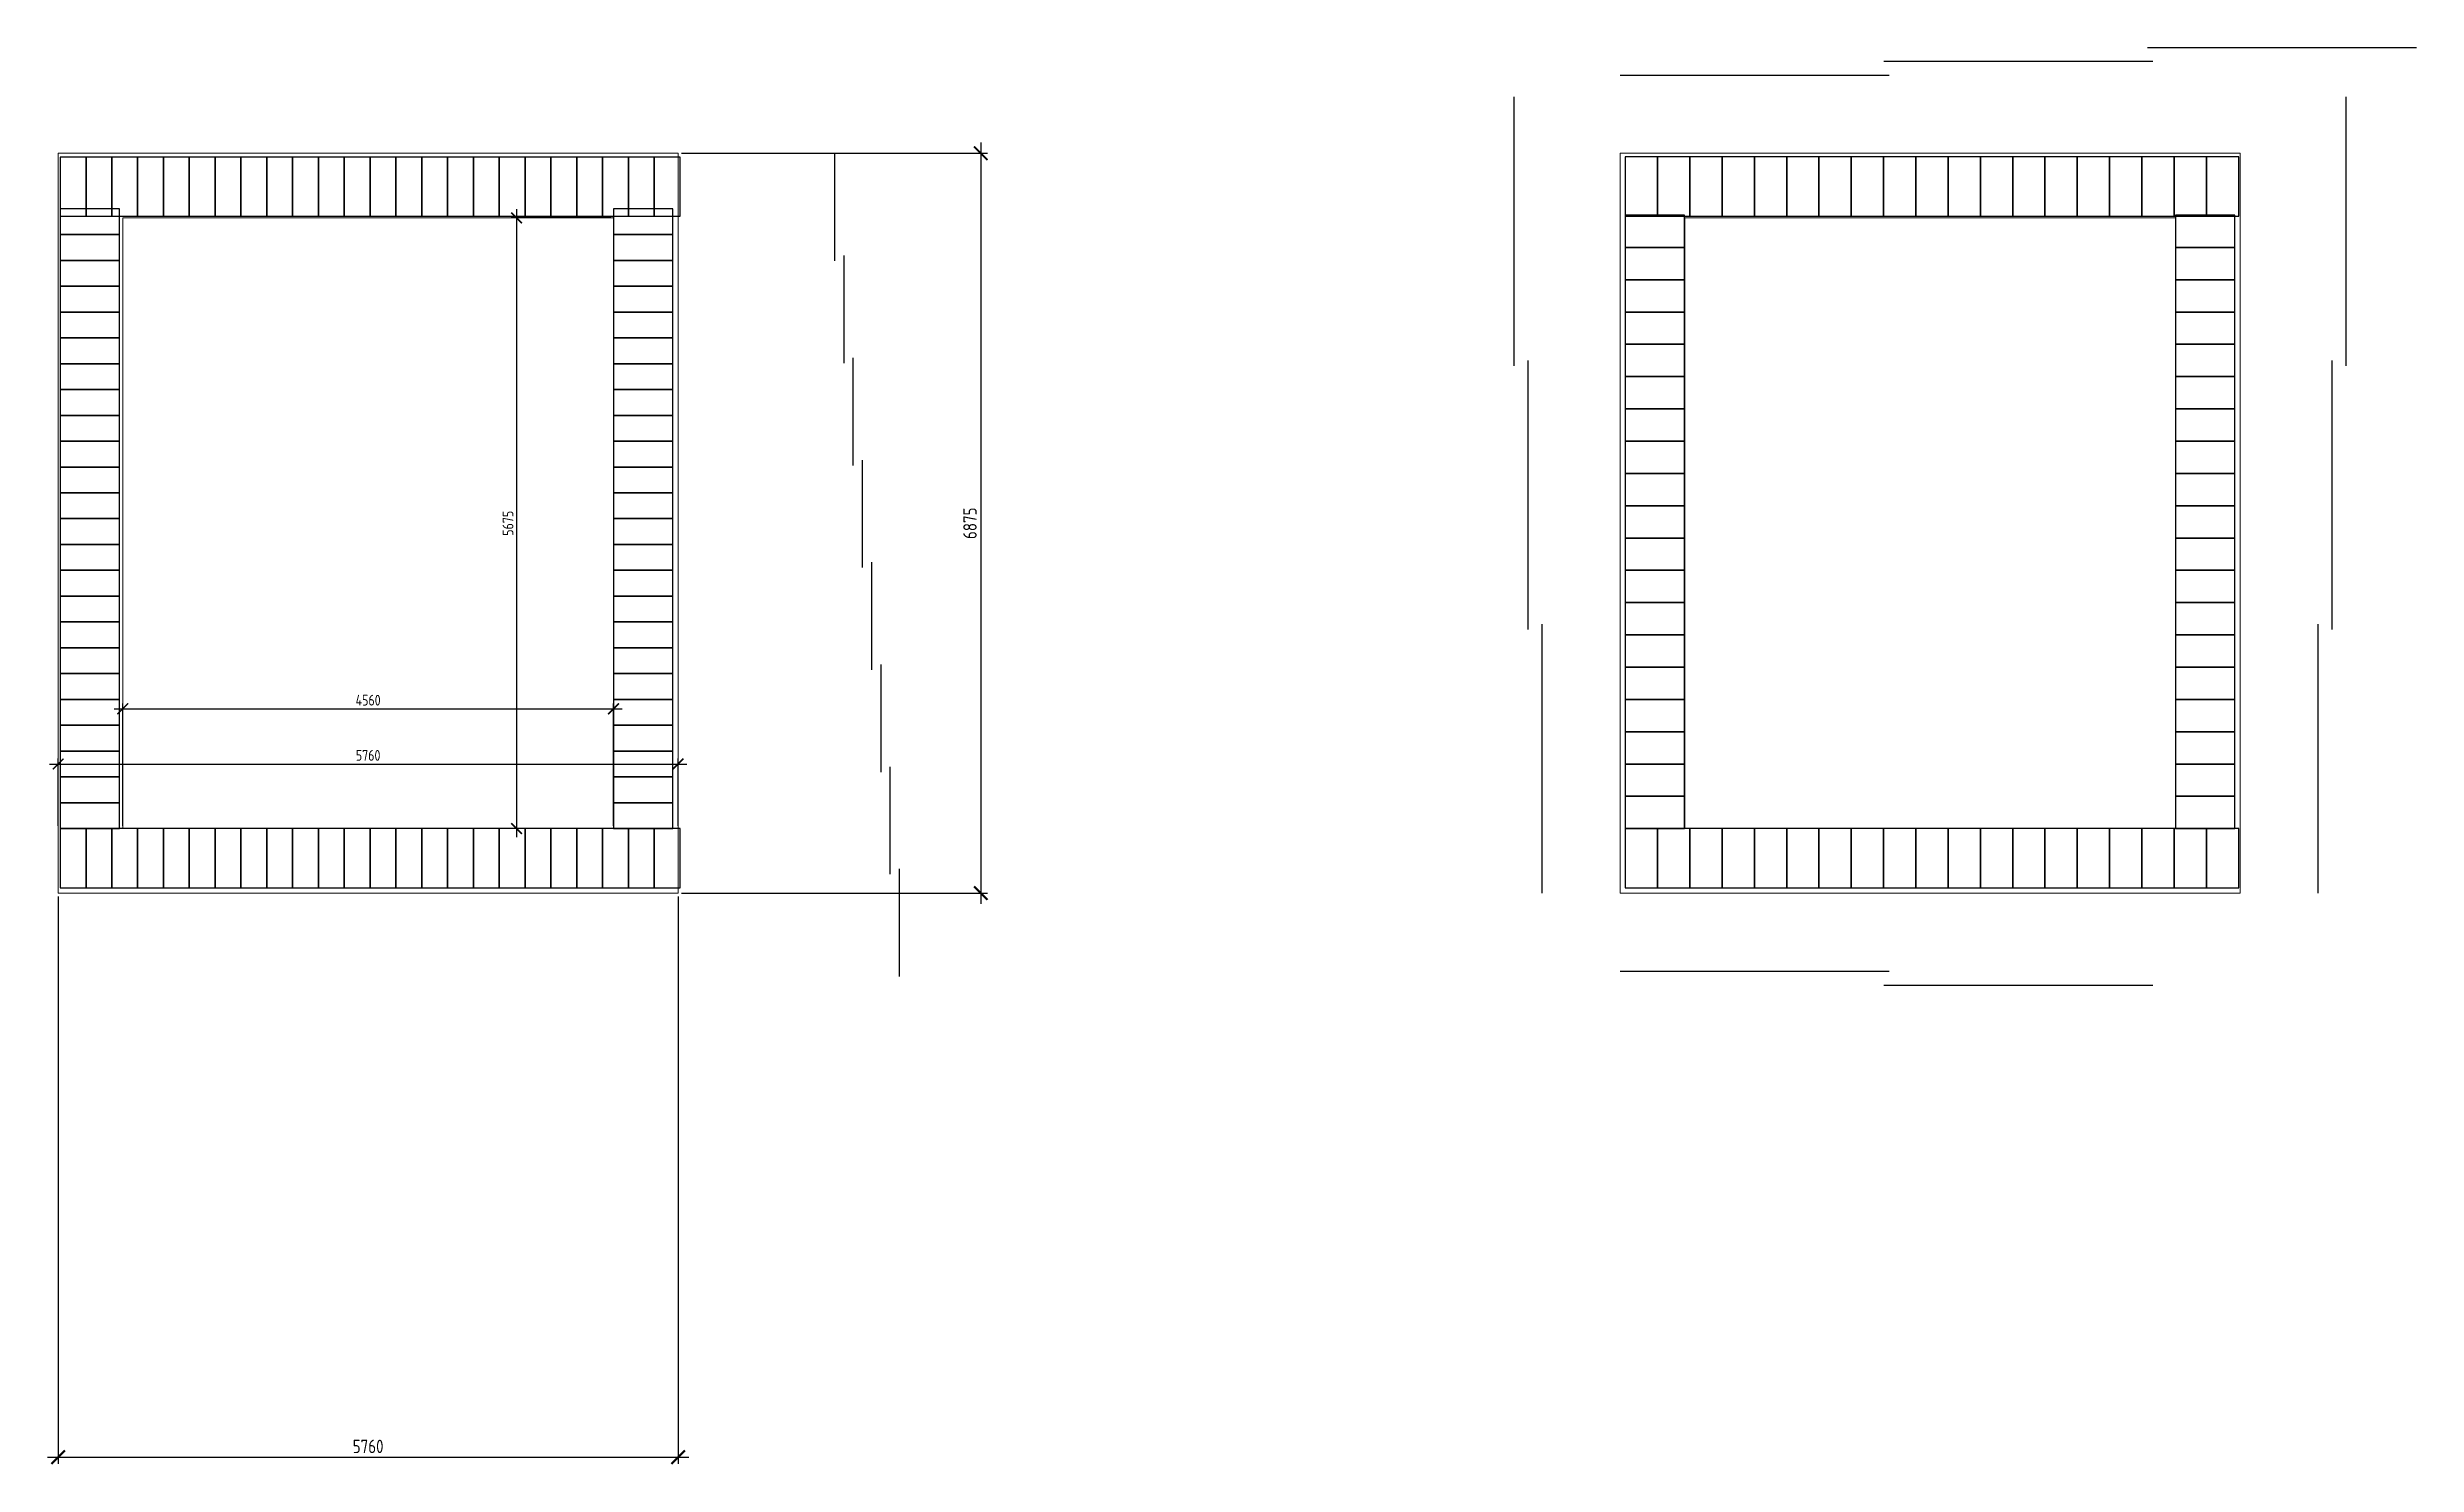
# Model space of a CAD drawing. Header units: millimetres. Extents: x 743280 to 1140305, y -337608 to -106611.
# Drawn here: x 1022279 to 1044292, y -327822 to -314653 of the extents above; entities that cross this region are included whole.
import ezdxf

# ---------------------------------------------------------------- set-up
doc = ezdxf.new("R2010")
doc.units = ezdxf.units.MM
doc.header["$PDMODE"] = 35
doc.layers.get('Defpoints').update_dxf_attribs({"color": 9})
for name, color, linetype, lineweight in [('ОСНОВНЫЕ', 7, 'Continuous', 30), ('СПДС_РАЗМЕРЫ', 42, 'Continuous', 13), ('ТОНКИЕ', 250, 'Continuous', 13)]:
    doc.layers.add(name, color=color, linetype=linetype, lineweight=lineweight)
doc.styles.add('GOST 2.304', font='CS_Gost2304.shx')
doc.dimstyles.new('СПДС', dxfattribs={"dimtxt": 2.5, "dimasz": 2.5, "dimexe": 1.25, "dimexo": 0.625, "dimtad": 1, "dimdec": 0, "dimtxsty": 'GOST 2.304', "dimblk": 'ARCHTICK', "dimblk1": 'ARCHTICK', "dimblk2": 'ARCHTICK', "dimcen": 2.5, "dimdle": 2, "dimadec": 0, "dimazin": 2, "dimtfac": 0.75, "dimtdec": 4, "dimtmove": 1, "dimatfit": 3, "dimfxl": 1, "dimtolj": 1, "dimarcsym": 1})

msp = doc.modelspace()

# ---------------------------------------------------------------- blocks, each defined once
blk = doc.blocks.new('_ArchTick')
at = {"color": 0, "linetype": 'ByBlock', "const_width": 0.15}
blk.add_lwpolyline([(-0.5, -0.5), (0.5, 0.5)], dxfattribs=at)
blk = doc.blocks.new('*D547')
at = {"layer": 'Defpoints', "color": 0, "ltscale": 50, "transparency": 16777216}
for p in [(1022379, -322512), (1028139, -322512), (1028139, -327753)]:
    blk.add_point(p, dxfattribs=at)
at = {"layer": 'ОСНОВНЫЕ', "color": 0, "lineweight": -2, "ltscale": 50, "transparency": 16777216}
for p, q in [((1022379, -322543), (1022379, -327816)), ((1028139, -322543), (1028139, -327816)), ((1022279, -327753), (1028239, -327753))]:
    blk.add_line(p, q, dxfattribs=at)
at = {"layer": 'ОСНОВНЫЕ', "color": 0, "lineweight": -2, "ltscale": 50, "transparency": 16777216, "xscale": 125, "yscale": 125, "zscale": 125, "rotation": 180}
blk.add_blockref('_ArchTick', (1022379, -327753), dxfattribs=at)
at = {"layer": 'ОСНОВНЫЕ', "color": 0, "lineweight": -2, "ltscale": 50, "transparency": 16777216, "xscale": 125, "yscale": 125, "zscale": 125}
blk.add_blockref('_ArchTick', (1028139, -327753), dxfattribs=at)
at = {"layer": 'ОСНОВНЫЕ', "color": 0, "ltscale": 50, "transparency": 16777216, "insert": (1025259, -327653), "char_height": 125, "attachment_point": 5, "style": 'GOST 2.304'}
blk.add_mtext('\\A1;5760', dxfattribs=at)
blk = doc.blocks.new('*D548')
at = {"layer": 'Defpoints', "color": 0, "transparency": 16777216}
for p in [(1028139, -315637), (1028139, -322512), (1030951, -322512)]:
    blk.add_point(p, dxfattribs=at)
at = {"layer": 'СПДС_РАЗМЕРЫ', "color": 0, "lineweight": -2, "transparency": 16777216}
for p, q in [((1028170, -315637), (1031014, -315637)), ((1030951, -315537), (1030951, -322612)), ((1028170, -322512), (1031014, -322512))]:
    blk.add_line(p, q, dxfattribs=at)
at = {"layer": 'СПДС_РАЗМЕРЫ', "color": 0, "lineweight": -2, "transparency": 16777216, "xscale": 125, "yscale": 125, "zscale": 125}
for p, rotation in [((1030951, -315637), 90), ((1030951, -322512), 270)]:
    blk.add_blockref('_ArchTick', p, dxfattribs=dict(at, rotation=rotation))
at = {"layer": 'СПДС_РАЗМЕРЫ', "color": 0, "transparency": 16777216, "insert": (1030851, -319075), "char_height": 125, "attachment_point": 5, "rotation": 90, "style": 'GOST 2.304'}
blk.add_mtext('\\A1;6875', dxfattribs=at)
blk = doc.blocks.new('*U549')
at = {"layer": 'ОСНОВНЫЕ', "ltscale": 50}
blk.add_lwpolyline([(-275, -120), (275, -120), (275, 120), (-275, 120)], close=True, dxfattribs=at)
blk = doc.blocks.new('*U550')
at = {"layer": 'ОСНОВНЫЕ', "color": 0, "linetype": 'ByBlock', "lineweight": -2, "transparency": 16777216}
for p in [(-5141, 5520), (0, 5520), (-5141, 5280), (0, 5280), (-5141, 5040), (0, 5040), (-5141, 4800), (0, 4800), (-5141, 4560), (0, 4560), (-5141, 4320), (0, 4320), (-5141, 4080), (0, 4080), (-5141, 3840), (0, 3840), (-5141, 3600), (0, 3600), (-5141, 3360), (0, 3360), (-5141, 3120), (0, 3120), (-5141, 2880), (0, 2880), (-5141, 2640), (0, 2640), (-5141, 2400), (0, 2400), (-5141, 2160), (0, 2160), (-5141, 1920), (0, 1920), (-5141, 1680), (0, 1680), (-5141, 1440), (0, 1440), (-5141, 1200), (0, 1200), (-5141, 960), (0, 960), (-5141, 720), (0, 720), (-5141, 480), (0, 480), (-5141, 240), (0, 240), (-5141, 0), (0, 0)]:
    blk.add_blockref('*U549', p, dxfattribs=at)
blk = doc.blocks.new('*U551')
at = {"layer": 'ОСНОВНЫЕ', "ltscale": 50}
blk.add_lwpolyline([(-275, -120), (275, -120), (275, 120), (-275, 120)], close=True, dxfattribs=at)
blk = doc.blocks.new('*U552')
at = {"layer": 'ОСНОВНЫЕ', "color": 0, "linetype": 'ByBlock', "lineweight": -2, "transparency": 16777216}
for p in [(-6240, 5520), (0, 5520), (-6240, 5280), (0, 5280), (-6240, 5040), (0, 5040), (-6240, 4800), (0, 4800), (-6240, 4560), (0, 4560), (-6240, 4320), (0, 4320), (-6240, 4080), (0, 4080), (-6240, 3840), (0, 3840), (-6240, 3600), (0, 3600), (-6240, 3360), (0, 3360), (-6240, 3120), (0, 3120), (-6240, 2880), (0, 2880), (-6240, 2640), (0, 2640), (-6240, 2400), (0, 2400), (-6240, 2160), (0, 2160), (-6240, 1920), (0, 1920), (-6240, 1680), (0, 1680), (-6240, 1440), (0, 1440), (-6240, 1200), (0, 1200), (-6240, 960), (0, 960), (-6240, 720), (0, 720), (-6240, 480), (0, 480), (-6240, 240), (0, 240), (-6240, 0), (0, 0)]:
    blk.add_blockref('*U551', p, dxfattribs=at)
blk = doc.blocks.new('*D564')
at = {"layer": 'Defpoints', "color": 0, "transparency": 16777216}
for p in [(1028139, -321312), (1022379, -321912), (1028139, -321912)]:
    blk.add_point(p, dxfattribs=at)
at = {"layer": 'СПДС_РАЗМЕРЫ', "color": 0, "lineweight": -2, "transparency": 16777216}
for p, q in [((1022299, -321312), (1028219, -321312)), ((1022379, -321887), (1022379, -321262)), ((1028139, -321887), (1028139, -321262))]:
    blk.add_line(p, q, dxfattribs=at)
at = {"layer": 'СПДС_РАЗМЕРЫ', "color": 0, "lineweight": -2, "transparency": 16777216, "xscale": 100, "yscale": 100, "zscale": 100, "rotation": 180}
blk.add_blockref('_ArchTick', (1022379, -321312), dxfattribs=at)
at = {"layer": 'СПДС_РАЗМЕРЫ', "color": 0, "lineweight": -2, "transparency": 16777216, "xscale": 100, "yscale": 100, "zscale": 100}
blk.add_blockref('_ArchTick', (1028139, -321312), dxfattribs=at)
at = {"layer": 'СПДС_РАЗМЕРЫ', "color": 0, "transparency": 16777216, "insert": (1025259, -321232), "char_height": 100, "attachment_point": 5, "style": 'GOST 2.304'}
blk.add_mtext('\\A1;5760', dxfattribs=at)
blk = doc.blocks.new('*D565')
at = {"layer": 'Defpoints', "color": 0, "transparency": 16777216}
for p in [(1027539, -316237), (1026639, -321912), (1027539, -321912)]:
    blk.add_point(p, dxfattribs=at)
at = {"layer": 'СПДС_РАЗМЕРЫ', "color": 0, "lineweight": -2, "transparency": 16777216}
for p, q in [((1027514, -316237), (1026589, -316237)), ((1026639, -316157), (1026639, -321992)), ((1027514, -321912), (1026589, -321912))]:
    blk.add_line(p, q, dxfattribs=at)
at = {"layer": 'СПДС_РАЗМЕРЫ', "color": 0, "lineweight": -2, "transparency": 16777216, "xscale": 100, "yscale": 100, "zscale": 100}
for p, rotation in [((1026639, -316237), 90), ((1026639, -321912), 270)]:
    blk.add_blockref('_ArchTick', p, dxfattribs=dict(at, rotation=rotation))
at = {"layer": 'СПДС_РАЗМЕРЫ', "color": 0, "transparency": 16777216, "insert": (1026559, -319075), "char_height": 100, "attachment_point": 5, "rotation": 90, "style": 'GOST 2.304'}
blk.add_mtext('\\A1;5675', dxfattribs=at)
blk = doc.blocks.new('*D573')
at = {"layer": 'Defpoints', "color": 0, "transparency": 16777216}
for p in [(1027539, -320799), (1022979, -321912), (1027539, -321912)]:
    blk.add_point(p, dxfattribs=at)
at = {"layer": 'СПДС_РАЗМЕРЫ', "color": 0, "lineweight": -2, "transparency": 16777216}
for p, q in [((1022899, -320799), (1027619, -320799)), ((1022979, -321887), (1022979, -320749)), ((1027539, -321887), (1027539, -320749))]:
    blk.add_line(p, q, dxfattribs=at)
at = {"layer": 'СПДС_РАЗМЕРЫ', "color": 0, "lineweight": -2, "transparency": 16777216, "xscale": 100, "yscale": 100, "zscale": 100, "rotation": 180}
blk.add_blockref('_ArchTick', (1022979, -320799), dxfattribs=at)
at = {"layer": 'СПДС_РАЗМЕРЫ', "color": 0, "lineweight": -2, "transparency": 16777216, "xscale": 100, "yscale": 100, "zscale": 100}
blk.add_blockref('_ArchTick', (1027539, -320799), dxfattribs=at)
at = {"layer": 'СПДС_РАЗМЕРЫ', "color": 0, "transparency": 16777216, "insert": (1025259, -320719), "char_height": 100, "attachment_point": 5, "style": 'GOST 2.304'}
blk.add_mtext('\\A1;4560', dxfattribs=at)
blk = doc.blocks.new('*U553')
at = {"layer": 'ОСНОВНЫЕ', "ltscale": 50}
blk.add_lwpolyline([(-275, -150), (275, -150), (275, 150), (-275, 150)], close=True, dxfattribs=at)
blk = doc.blocks.new('*U554')
at = {"layer": 'ОСНОВНЫЕ', "color": 0, "linetype": 'ByBlock', "lineweight": -2, "transparency": 16777216}
for p in [(-5113, 5400), (0, 5400), (-5113, 5100), (0, 5100), (-5113, 4800), (0, 4800), (-5113, 4500), (0, 4500), (-5113, 4200), (0, 4200), (-5113, 3900), (0, 3900), (-5113, 3600), (0, 3600), (-5113, 3300), (0, 3300), (-5113, 3000), (0, 3000), (-5113, 2700), (0, 2700), (-5113, 2400), (0, 2400), (-5113, 2100), (0, 2100), (-5113, 1800), (0, 1800), (-5113, 1500), (0, 1500), (-5113, 1200), (0, 1200), (-5113, 900), (0, 900), (-5113, 600), (0, 600), (-5113, 300), (0, 300), (-5113, 0), (0, 0)]:
    blk.add_blockref('*U553', p, dxfattribs=at)
blk = doc.blocks.new('*U555')
at = {"layer": 'ОСНОВНЫЕ', "ltscale": 50}
blk.add_lwpolyline([(-275, -150), (275, -150), (275, 150), (-275, 150)], close=True, dxfattribs=at)
blk = doc.blocks.new('*U556')
at = {"layer": 'ОСНОВНЫЕ', "color": 0, "linetype": 'ByBlock', "lineweight": -2, "transparency": 16777216}
for p in [(-6241, 5400), (0, 5400), (-6241, 5100), (0, 5100), (-6241, 4800), (0, 4800), (-6241, 4500), (0, 4500), (-6241, 4200), (0, 4200), (-6241, 3900), (0, 3900), (-6241, 3600), (0, 3600), (-6241, 3300), (0, 3300), (-6241, 3000), (0, 3000), (-6241, 2700), (0, 2700), (-6241, 2400), (0, 2400), (-6241, 2100), (0, 2100), (-6241, 1800), (0, 1800), (-6241, 1500), (0, 1500), (-6241, 1200), (0, 1200), (-6241, 900), (0, 900), (-6241, 600), (0, 600), (-6241, 300), (0, 300), (-6241, 0), (0, 0)]:
    blk.add_blockref('*U555', p, dxfattribs=at)

# ---------------------------------------------------------------- dimensions: what is measured, and where the dimension line sits
at = {"layer": 'ОСНОВНЫЕ', "ltscale": 50}
dim = msp.add_linear_dim(base=(1028138.7, -327753.2), p1=(1022379, -322512.2), p2=(1028138.7, -322512.2), dimstyle='СПДС', override={"dimscale": 50}, dxfattribs=at)
dim.commit()
dim.dimension.update_dxf_attribs({"geometry": '*D547', "text_midpoint": (1025258.8, -327653.2)})
at = {"layer": 'СПДС_РАЗМЕРЫ'}
for base, p1, p2, override, picture, middle in [((1030951.2, -322512.2), (1028138.7, -315637.2), (1028138.7, -322512.2), {"dimscale": 50}, '*D548', (1030851.2, -319074.7)), ((1026638.7, -321912.2), (1027538.7, -316237.2), (1027538.7, -321912.2), {"dimscale": 40}, '*D565', (1026558.7, -319074.7))]:
    dim = msp.add_linear_dim(base=base, p1=p1, p2=p2, angle=90, dimstyle='СПДС', override=override, dxfattribs=at)
    dim.commit()
    dim.dimension.update_dxf_attribs({"geometry": picture, "text_midpoint": middle})
dim = msp.add_aligned_dim(p1=(1022979, -321912.2), p2=(1027538.7, -321912.2), distance=1113.5, dimstyle='СПДС', override={"dimscale": 40}, dxfattribs=at)
dim.commit()
dim.dimension.update_dxf_attribs({"geometry": '*D573', "text_midpoint": (1025258.8, -320718.8)})
dim = msp.add_linear_dim(base=(1028138.7, -321312.2), p1=(1022379, -321912.2), p2=(1028138.7, -321912.2), dimstyle='СПДС', override={"dimscale": 40}, dxfattribs=at)
dim.commit()
dim.dimension.update_dxf_attribs({"geometry": '*D564', "text_midpoint": (1025258.8, -321232.3)})

# ---------------------------------------------------------------- linework, layer by layer
at = {"layer": 'ОСНОВНЫЕ', "ltscale": 50}
for p, q in [((1039342.1, -314782.4), (1041842.1, -314782.4)), ((1041792.1, -314653), (1044292.1, -314653)), ((1036892.1, -314911.9), (1039392.1, -314911.9)), ((1035907.8, -317612.2), (1035907.8, -315112.2)), ((1043636.1, -317612.2), (1043636.1, -315112.2)), ((1029591.8, -315637.2), (1029591.8, -316637.2)), ((1029677.7, -316587.2), (1029677.7, -317587.2)), ((1029763.6, -317537.2), (1029763.6, -318537.2)), ((1036037.3, -320062.2), (1036037.3, -317562.2)), ((1043506.6, -320062.2), (1043506.6, -317562.2)), ((1029849.6, -318487.2), (1029849.6, -319487.2)), ((1029935.5, -319437.2), (1029935.5, -320437.2)), ((1036166.7, -322512.2), (1036166.7, -320012.2)), ((1043377.1, -322512.2), (1043377.1, -320012.2)), ((1030021.4, -320387.2), (1030021.4, -321387.2)), ((1030107.4, -321337.2), (1030107.4, -322337.2)), ((1030193.3, -322287.2), (1030193.3, -323287.2)), ((1036892.1, -323237.6), (1039392.1, -323237.6)), ((1039342.1, -323367.1), (1041842.1, -323367.1))]:
    msp.add_line(p, q, dxfattribs=at)
at = {"layer": 'ТОНКИЕ', "ltscale": 50}
for points in [[(1022379, -322512.2), (1028138.7, -322512.2), (1028138.7, -315637.2), (1022379, -315637.2)], [(1036892.1, -322512.2), (1042651.8, -322512.2), (1042651.8, -315637.2), (1036892.1, -315637.2)], [(1022979, -321912.2), (1027538.7, -321912.2), (1027538.7, -316237.2), (1022979, -316237.2)], [(1037492.1, -321912.2), (1042051.8, -321912.2), (1042051.8, -316237.2), (1037492.1, -316237.2)]]:
    msp.add_lwpolyline(points, close=True, dxfattribs=at)

# ---------------------------------------------------------------- block references
at = {"layer": 'ОСНОВНЫЕ', "rotation": 270}
for name, p in [('*U552', (1022517.8, -322187.2)), ('*U556', (1037089.1, -322187.2))]:
    msp.add_blockref(name, p, dxfattribs=at)
at = {"layer": 'ОСНОВНЫЕ'}
for name, p in [('*U550', (1027813.7, -321792.2)), ('*U554', (1042326.8, -321762.2))]:
    msp.add_blockref(name, p, dxfattribs=at)

msp.set_redraw_order([(e.dxf.handle, doc.entitydb.next_handle()) for e in msp.query("TEXT MTEXT ATTDEF DIMENSION ARC_DIMENSION")])  # texts and dimensions are drawn at this point

doc.saveas('drawing.dxf')
